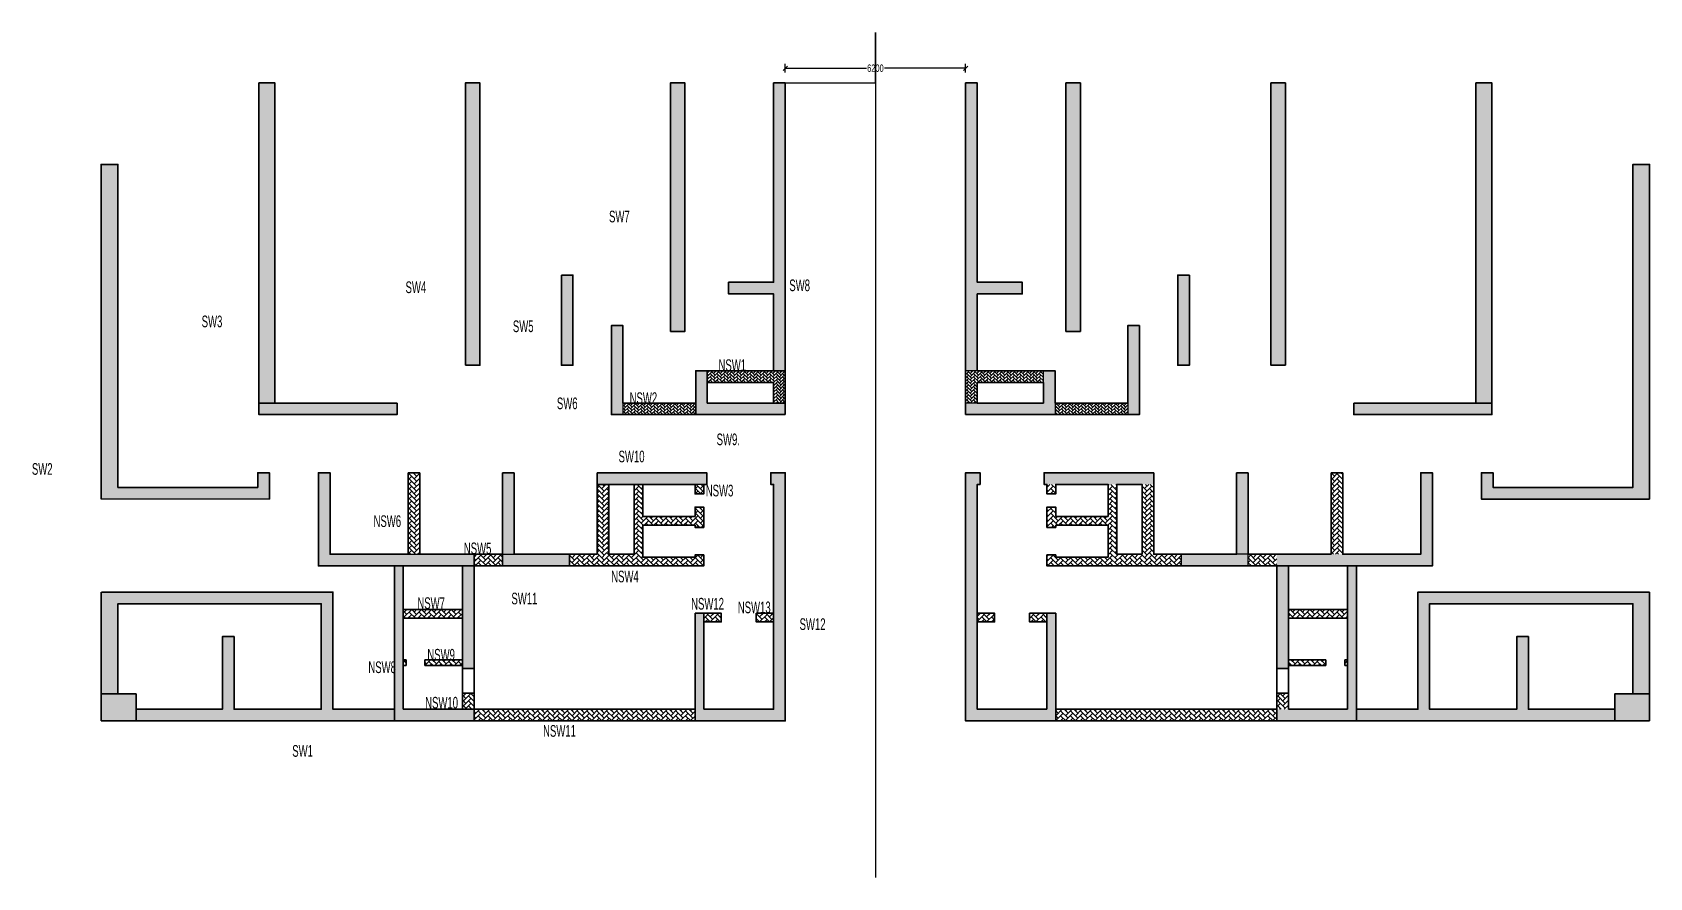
# Model space of a CAD drawing. Header units: millimetres. Extents: x 1 to 325294, y -2 to 66329.
# Drawn here: x 269677 to 325294, y -2 to 29054 of the extents above; entities that cross this region are included whole.
import ezdxf

# ---------------------------------------------------------------- set-up
doc = ezdxf.new("R2010")
doc.units = ezdxf.units.MM
doc.layers.add('changes', color=7, linetype='Continuous')
for name, color, linetype, lineweight in [('S-BEAM-IDEN', 2, 'Continuous', 9), ('S-COL HATCH', 9, 'Continuous', 0), ('S-COLS', 5, 'Continuous', 35)]:
    doc.layers.add(name, color=color, linetype=linetype, lineweight=lineweight)
doc.styles.add('SOBHA', font='swisscl.ttf')
doc.styles.add('Swis721 LtCn BT', font='swisscl.ttf', dxfattribs={"width": 0.9, "height": 233.355162})
doc.dimstyles.new('S-100', dxfattribs={"dimscale": 100, "dimtxt": 2.5, "dimasz": 1.5, "dimexe": 1.5, "dimexo": 1.5, "dimgap": 0.1, "dimtad": 0, "dimdec": 0, "dimrnd": 0.0005, "dimzin": 0, "dimdsep": 46, "dimtxsty": 'SOBHA', "dimblk": 'OBLIQUE', "dimcen": 0.09, "dimclrd": 8, "dimclre": 8, "dimclrt": 6, "dimadec": 0, "dimazin": 0, "dimtfac": 1, "dimtdec": 0, "dimtofl": 0, "dimtmove": 0, "dimatfit": 3, "dimfxl": 1.5, "dimfxlon": 1, "dimtolj": 1, "dimtzin": 0, "dimlwd": -1, "dimlwe": -1, "dimarcsym": 0})
pattern_1 = [(45, (-31694059.67, 21026805.64), (0, 113.13708499), [240, -80]), (135, (-31694003.1, 21026862.21), (9e-15, 113.13708499), [240, -80])]
pattern_2 = [(45, (-31522403.34, 20740197.98), (0, 169.7056275), [360, -120]), (135, (-31522318.49, 20740282.83), (1e-14, 169.7056275), [360, -120])]
pattern_3 = [(45, (-31522403.34, 20688268.98), (0, 169.7056275), [360, -120]), (135, (-31522318.49, 20688353.83), (1e-14, 169.7056275), [360, -120])]
pattern_4 = [(45, (-31522403.34, 20740197.98), (0, 113.13708499), [240, -80]), (135, (-31522346.77, 20740254.55), (9e-15, 113.13708499), [240, -80])]

msp = doc.modelspace()

# ---------------------------------------------------------------- texts
at = {"layer": 'S-BEAM-IDEN', "color": 240, "true_color": 0xed1f24, "style": 'Swis721 LtCn BT', "width": 0.8}
for s, p in [('SW7', (289508.7, 22523.1)), ('SW4', (282511, 20092.2)), ('SW8', (295708.7, 20158.4)), ('SW3', (275500.3, 18917.2)), ('SW5', (286202, 18750.7)), ('NSW1', (293273.4, 17414.4)), ('NSW2', (290216, 16280.1)), ('SW6', (287715.7, 16101.6)), ('SW9.', (293209, 14863.8)), ('SW10', (289836.8, 14274.8)), ('SW2', (269662.6, 13846.3)), ('NSW3', (292835.4, 13103.8)), ('NSW6', (281411.1, 12052.2)), ('NSW5', (284515.3, 11115.8)), ('NSW4', (289583.1, 10150.2)), ('NSW7', (282918.4, 9233.5)), ('SW11', (286151.6, 9392.4)), ('NSW12', (292331.5, 9212.8)), ('NSW13', (293936.8, 9087.7)), ('SW12', (296061.3, 8512)), ('NSW9', (283261.2, 7459.6)), ('NSW8', (281232.5, 7030.8)), ('NSW10', (283185.8, 5810.3)), ('NSW11', (287239.9, 4841.7)), ('SW1', (278615.7, 4153.4))]:
    msp.add_text(s, height=400, rotation=360, dxfattribs=at).set_placement(p)

# ---------------------------------------------------------------- blocks, each defined once
blk = doc.blocks.new('_OBLIQUE')
at = {"color": 0, "linetype": 'ByBlock'}
blk.add_line((-0.5, -0.5), (0.5, 0.5), dxfattribs=at)
blk = doc.blocks.new('*D21')
at = {"layer": 'changes', "color": 8, "transparency": 16777216}
for p, q in [((295569, 27672), (295569, 27972)), ((295569, 27822), (298361, 27822)), ((301769, 27822), (298976, 27822)), ((301769, 27672), (301769, 27972))]:
    blk.add_line(p, q, dxfattribs=at)
at = {"layer": 'changes', "color": 8, "transparency": 16777216, "xscale": 150, "yscale": 150, "zscale": 150, "rotation": 180}
blk.add_blockref('_OBLIQUE', (295569, 27822), dxfattribs=at)
at = {"layer": 'changes', "color": 8, "transparency": 16777216, "xscale": 150, "yscale": 150, "zscale": 150}
blk.add_blockref('_OBLIQUE', (301769, 27822), dxfattribs=at)
at = {"layer": 'changes', "color": 6, "transparency": 16777216, "insert": (298669, 27822), "char_height": 250, "attachment_point": 5, "style": 'SOBHA'}
blk.add_mtext('\\A1;6200', dxfattribs=at)

# ---------------------------------------------------------------- dimensions: what is measured, and where the dimension line sits
at = {"layer": 'changes', "color": 240, "true_color": 0xed1f24}
dim = msp.add_linear_dim(base=(301768.5, 27822), p1=(295568.5, 27313.4), p2=(301768.5, 27313.4), dimstyle='S-100', dxfattribs=at)
dim.commit()
dim.dimension.update_dxf_attribs({"geometry": '*D21', "text_midpoint": (298668.5, 27822)})

# ---------------------------------------------------------------- hatches: boundary and pattern name
at = {"layer": 'S-COL HATCH', "true_color": 0xed1f24, "transparency": 33554687}
h = msp.add_hatch(color=240, dxfattribs=at)
h.dxf.hatch_style = 1
h.paths.add_polyline_path([(277468.5, 16313.4), (277468.5, 15913.4), (282218.5, 15913.4), (282218.5, 16313.4)])
h.paths.add_polyline_path([(277468.5, 16313.4), (278018.5, 16313.4), (278018.5, 27313.4), (277468.5, 27313.4)])
h = msp.add_hatch(color=240, dxfattribs=at)
h.dxf.hatch_style = 1
h.paths.add_polyline_path([(284568.5, 17613.4), (285068.5, 17613.4), (285068.5, 27313.4), (284568.5, 27313.4)])
h = msp.add_hatch(color=240, dxfattribs=at)
h.dxf.hatch_style = 1
h.paths.add_polyline_path([(291618.5, 18773.4), (292118.5, 18773.4), (292118.5, 27313.4), (291618.5, 27313.4)])
h = msp.add_hatch(color=240, dxfattribs=at)
h.dxf.hatch_style = 1
h.paths.add_polyline_path([(295568.5, 27313.4), (295168.5, 27313.4), (295168.5, 20463.4), (293618.5, 20463.4), (293618.5, 20063.4), (295168.5, 20063.4), (295168.5, 17423.4), (295568.5, 17423.4)])
h = msp.add_hatch(color=240, dxfattribs=at)
h.dxf.hatch_style = 1
h.paths.add_polyline_path([(301768.5, 17423.4), (302168.5, 17423.4), (302168.5, 20063.4), (303718.5, 20063.4), (303718.5, 20463.4), (302168.5, 20463.4), (302168.5, 27313.4), (301768.5, 27313.4)])
h = msp.add_hatch(color=240, dxfattribs=at)
h.dxf.hatch_style = 1
h.paths.add_polyline_path([(305718.5, 18773.4), (305218.5, 18773.4), (305218.5, 27313.4), (305718.5, 27313.4)])
h = msp.add_hatch(color=240, dxfattribs=at)
h.dxf.hatch_style = 1
h.paths.add_polyline_path([(312768.5, 17613.4), (312268.5, 17613.4), (312268.5, 27313.4), (312768.5, 27313.4)])
h = msp.add_hatch(color=240, dxfattribs=at)
h.dxf.hatch_style = 1
h.paths.add_polyline_path([(315118.5, 16313.4), (315118.5, 15913.4), (319868.5, 15913.4), (319868.5, 16313.4)])
h.paths.add_polyline_path([(319868.5, 27313.4), (319318.5, 27313.4), (319318.5, 16313.4), (319868.5, 16313.4)])
h = msp.add_hatch(color=240, dxfattribs=at)
h.dxf.hatch_style = 1
h.paths.add_polyline_path([(277828.6, 13013.4), (277828.6, 13913.4), (277428.5, 13913.4), (277428.5, 13413.4), (272618.5, 13413.4), (272618.5, 24513.4), (272043.6, 24516.8), (272043.5, 13013.4)])
h = msp.add_hatch(color=240, dxfattribs=at)
h.dxf.hatch_style = 1
h.paths.add_polyline_path([(325293.5, 13013.4), (325293.5, 24513.4), (324718.5, 24513.4), (324718.5, 13413.4), (319908.5, 13413.4), (319908.5, 13913.4), (319508.5, 13913.4), (319508.5, 13013.4)])
h = msp.add_hatch(color=240, dxfattribs=at)
h.dxf.hatch_style = 1
h.paths.add_polyline_path([(287868.5, 17613.4), (288268.5, 17613.4), (288268.5, 20713.4), (287868.5, 20713.4)])
h = msp.add_hatch(color=240, dxfattribs=at)
h.dxf.hatch_style = 1
h.paths.add_polyline_path([(309468.5, 20713.4), (309068.5, 20713.4), (309068.5, 17613.4), (309468.5, 17613.4)])
h = msp.add_hatch(color=240, dxfattribs=at)
h.dxf.hatch_style = 1
h.paths.add_polyline_path([(289988.5, 18973.4), (289588.5, 18973.4), (289588.5, 15913.4), (289988.5, 15913.4), (289988.5, 16313.4)])
h = msp.add_hatch(color=240, dxfattribs=at)
h.dxf.hatch_style = 1
h.paths.add_polyline_path([(307348.5, 16313.4), (307348.5, 15913.4), (307748.5, 15913.4), (307748.5, 18973.4), (307348.5, 18973.4)])
h = msp.add_hatch(color=240, dxfattribs=at)
h.dxf.hatch_style = 1
h.paths.add_polyline_path([(295568.5, 15913.4), (295568.5, 16313.4), (295168.5, 16313.4), (292888.5, 16313.4), (292888.5, 17023.4), (292888.5, 17423.4), (292488.5, 17423.4), (292488.5, 16313.4), (292488.5, 15913.4)])
at = {"layer": 'S-COL HATCH', "true_color": 0xed1f24}
h = msp.add_hatch(dxfattribs=at)
h.set_pattern_fill('AR-HBONE', color=240, scale=20)
h.set_pattern_definition(pattern_4)
h.paths.add_polyline_path([(295168.5, 17023.4), (295168.5, 16330.7), (295168.5, 16330.7), (295168.5, 16313.4), (295568.5, 16313.4), (295568.5, 17423.4), (292888.5, 17423.4), (292888.5, 17123.4), (292888.5, 17023.4)])
at = {"layer": 'S-COL HATCH', "true_color": 0xed1f24, "transparency": 33554687}
h = msp.add_hatch(color=240, dxfattribs=at)
h.dxf.hatch_style = 1
h.paths.add_polyline_path([(304848.5, 15913.4), (304848.5, 16313.4), (304848.5, 17423.4), (304448.5, 17423.4), (304448.5, 17023.4), (304448.5, 16313.4), (302168.5, 16313.4), (301768.5, 16313.4), (301768.5, 15913.4)])
at = {"layer": 'S-COL HATCH', "true_color": 0xed1f24}
h = msp.add_hatch(dxfattribs=at)
h.set_pattern_fill('AR-HBONE', color=240, scale=20)
h.set_pattern_definition(pattern_4)
h.paths.add_polyline_path([(302168.5, 17023.4), (302168.5, 16330.7), (302168.5, 16330.7), (302168.5, 16313.4), (301768.5, 16313.4), (301768.5, 17423.4), (304448.5, 17423.4), (304448.5, 17123.4), (304448.5, 17023.4)])
h = msp.add_hatch(dxfattribs=at)
h.set_pattern_fill('AR-HBONE', color=240, scale=20)
h.set_pattern_definition(pattern_1)
h.paths.add_polyline_path([(292488.5, 15913.4), (292488.5, 16313.4), (289988.5, 16313.4), (289988.5, 15913.4)])
h = msp.add_hatch(dxfattribs=at)
h.set_pattern_fill('AR-HBONE', color=240, scale=20)
h.set_pattern_definition(pattern_1)
h.paths.add_polyline_path([(307348.5, 15913.4), (307348.5, 16313.4), (304848.5, 16313.4), (304848.5, 15913.4)])
at = {"layer": 'S-COL HATCH', "true_color": 0xed1f24, "transparency": 33554687}
h = msp.add_hatch(color=240, dxfattribs=at)
h.dxf.hatch_style = 1
h.paths.add_polyline_path([(284868.5, 10713.4), (284868.5, 11113.4), (279914.2, 11113.4), (279914.2, 13913.4), (279514.2, 13913.4), (279514.2, 10713.4)])
at = {"layer": 'S-COL HATCH', "true_color": 0xed1f24}
h = msp.add_hatch(dxfattribs=at)
h.set_pattern_fill('AR-HBONE', color=240, scale=30)
h.set_pattern_definition(pattern_2)
h.paths.add_polyline_path([(282598.5, 11113.4), (282998.5, 11113.4), (282998.5, 13913.4), (282598.5, 13913.4)])
at = {"layer": 'S-COL HATCH', "true_color": 0xed1f24, "transparency": 33554687}
h = msp.add_hatch(color=240, dxfattribs=at)
h.dxf.hatch_style = 1
h.paths.add_polyline_path([(285848.5, 13913.4), (286248.5, 13913.4), (286248.5, 11113.4), (285848.5, 11113.4)])
h = msp.add_hatch(color=240, dxfattribs=at)
h.dxf.hatch_style = 1
h.paths.add_polyline_path([(289098.5, 13913.4), (292868.5, 13913.4), (292868.5, 13513.4), (289098.5, 13513.4)])
h = msp.add_hatch(color=240, dxfattribs=at)
h.dxf.hatch_style = 1
h.paths.add_polyline_path([(292768.5, 9088.2), (292468.5, 9088.2), (292468.5, 5788.2), (292468.5, 5388.2), (295168.5, 5388.2), (295568.5, 5388.2), (295568.5, 5788.2), (295568.5, 5788.2), (295568.5, 13913.4), (295068.5, 13913.4), (295068.5, 13513.4), (295168.5, 13513.4), (295168.5, 5788.2), (295168.5, 5788.2), (292768.5, 5788.2), (292768.5, 5788.2)])
h = msp.add_hatch(color=240, dxfattribs=at)
h.dxf.hatch_style = 1
h.paths.add_polyline_path([(304568.5, 9088.2), (304868.5, 9088.2), (304868.5, 5788.2), (304868.5, 5388.2), (302168.5, 5388.2), (301768.5, 5388.2), (301768.5, 5788.2), (301768.5, 5788.2), (301768.5, 13913.4), (302268.5, 13913.4), (302268.5, 13513.4), (302168.5, 13513.4), (302168.5, 5788.2), (302168.5, 5788.2), (304568.5, 5788.2), (304568.5, 5788.2)])
h = msp.add_hatch(color=240, dxfattribs=at)
h.dxf.hatch_style = 1
h.paths.add_polyline_path([(308238.5, 13913.4), (304468.5, 13913.4), (304468.5, 13513.4), (308238.5, 13513.4)])
h = msp.add_hatch(color=240, dxfattribs=at)
h.dxf.hatch_style = 1
h.paths.add_polyline_path([(311488.5, 13913.4), (311088.5, 13913.4), (311088.5, 11113.4), (311488.5, 11113.4)])
h = msp.add_hatch(color=240, dxfattribs=at)
h.dxf.hatch_style = 1
h.paths.add_polyline_path([(312468.5, 10713.4), (312468.5, 11113.4), (317422.9, 11113.4), (317422.9, 13913.4), (317822.9, 13913.4), (317822.9, 10713.4)])
at = {"layer": 'S-COL HATCH', "true_color": 0xed1f24}
h = msp.add_hatch(dxfattribs=at)
h.set_pattern_fill('AR-HBONE', color=240, scale=30)
h.set_pattern_definition(pattern_2)
h.paths.add_polyline_path([(314738.5, 11113.4), (314338.5, 11113.4), (314338.5, 13913.4), (314738.5, 13913.4)])
h = msp.add_hatch(dxfattribs=at)
h.set_pattern_fill('AR-HBONE', color=240, scale=30)
h.set_pattern_definition(pattern_2)
h.paths.add_polyline_path([(290368.5, 13513.4), (290668.5, 13513.4), (290668.5, 12413.4), (292468.5, 12413.4), (292468.5, 12738.4), (292768.5, 12738.4), (292768.5, 12035.9), (292468.5, 12035.9), (292468.5, 12113.4), (290668.5, 12113.4), (290668.5, 11013.4), (292468.5, 11013.4), (292468.5, 11090.9), (292768.5, 11090.9), (292768.5, 10713.4), (288148.5, 10713.4), (288148.5, 11113.4), (290368.5, 11113.4)])
h = msp.add_hatch(dxfattribs=at)
h.set_pattern_fill('AR-HBONE', color=240, scale=30)
h.set_pattern_definition(pattern_2)
h.paths.add_polyline_path([(289098.5, 11113.4), (289498.5, 11113.4), (289498.5, 13513.4), (289098.5, 13513.4)])
h = msp.add_hatch(dxfattribs=at)
h.set_pattern_fill('AR-HBONE', color=240, scale=30)
h.set_pattern_definition(pattern_2)
h.paths.add_polyline_path([(292468.5, 13513.4), (292768.5, 13513.4), (292768.5, 13188.4), (292468.5, 13188.4)])
h = msp.add_hatch(dxfattribs=at)
h.set_pattern_fill('AR-HBONE', color=240, scale=30)
h.set_pattern_definition(pattern_2)
h.paths.add_polyline_path([(306968.5, 13513.4), (306668.5, 13513.4), (306668.5, 12413.4), (304868.5, 12413.4), (304868.5, 12738.4), (304568.5, 12738.4), (304568.5, 12035.9), (304868.5, 12035.9), (304868.5, 12113.4), (306668.5, 12113.4), (306668.5, 11013.4), (304868.5, 11013.4), (304868.5, 11090.9), (304568.5, 11090.9), (304568.5, 10713.4), (309188.5, 10713.4), (309188.5, 11113.4), (306968.5, 11113.4)])
h = msp.add_hatch(dxfattribs=at)
h.set_pattern_fill('AR-HBONE', color=240, scale=30)
h.set_pattern_definition(pattern_2)
h.paths.add_polyline_path([(304868.5, 13513.4), (304568.5, 13513.4), (304568.5, 13188.4), (304868.5, 13188.4)])
h = msp.add_hatch(dxfattribs=at)
h.set_pattern_fill('AR-HBONE', color=240, scale=30)
h.set_pattern_definition(pattern_2)
h.paths.add_polyline_path([(308238.5, 11113.4), (307838.5, 11113.4), (307838.5, 13513.4), (308238.5, 13513.4)])
at = {"layer": 'S-COL HATCH', "true_color": 0xed1f24, "transparency": 33554687}
h = msp.add_hatch(color=240, dxfattribs=at)
h.dxf.hatch_style = 1
h.paths.add_polyline_path([(282428.5, 10713.4), (282128.6, 10713.4), (282128.6, 5388.2), (282428.6, 5388.2), (284868.5, 5388.2), (284868.5, 5788.2), (282428.6, 5788.2), (282428.6, 7488.2), (282428.6, 7488.2), (282428.6, 7488.2)])
h = msp.add_hatch(color=240, dxfattribs=at)
h.dxf.hatch_style = 1
h.paths.add_polyline_path([(284868.5, 10713.4), (284468.5, 10713.4), (284468.5, 10713.4), (284468.5, 9213.4), (284468.5, 9213.4), (284468.5, 8913.4), (284468.5, 7188.4), (284868.5, 7188.4)])
at = {"layer": 'S-COL HATCH', "true_color": 0xed1f24}
h = msp.add_hatch(dxfattribs=at)
h.set_pattern_fill('AR-HBONE', color=240, scale=30)
h.set_pattern_definition(pattern_2)
h.paths.add_polyline_path([(285848.5, 11113.4), (284868.5, 11113.4), (284868.5, 10713.4), (285848.5, 10713.4)])
at = {"layer": 'S-COL HATCH', "true_color": 0xed1f24, "transparency": 33554687}
h = msp.add_hatch(color=240, dxfattribs=at)
h.dxf.hatch_style = 1
h.paths.add_polyline_path([(285848.5, 11113.4), (288148.5, 11113.4), (288148.5, 10713.4), (285848.5, 10713.4)])
h = msp.add_hatch(color=240, dxfattribs=at)
h.dxf.hatch_style = 1
h.paths.add_polyline_path([(311488.5, 11113.4), (309188.5, 11113.4), (309188.5, 10713.4), (311488.5, 10713.4)])
at = {"layer": 'S-COL HATCH', "true_color": 0xed1f24}
h = msp.add_hatch(dxfattribs=at)
h.set_pattern_fill('AR-HBONE', color=240, scale=30)
h.set_pattern_definition(pattern_2)
h.paths.add_polyline_path([(311488.5, 11113.4), (312468.5, 11113.4), (312468.5, 10713.4), (311488.5, 10713.4)])
at = {"layer": 'S-COL HATCH', "true_color": 0xed1f24, "transparency": 33554687}
h = msp.add_hatch(color=240, dxfattribs=at)
h.dxf.hatch_style = 1
h.paths.add_polyline_path([(312468.5, 10713.4), (312868.5, 10713.4), (312868.5, 10713.4), (312868.5, 9213.4), (312868.5, 9213.4), (312868.5, 8913.4), (312868.5, 7188.4), (312468.5, 7188.4)])
h = msp.add_hatch(color=240, dxfattribs=at)
h.dxf.hatch_style = 1
h.paths.add_polyline_path([(314908.5, 10713.4), (315208.5, 10713.4), (315208.5, 5388.2), (314908.5, 5388.2), (312468.5, 5388.2), (312468.5, 5788.2), (314908.5, 5788.2), (314908.5, 7488.2), (314908.5, 7488.2), (314908.5, 7488.2)])
h = msp.add_hatch(color=240, dxfattribs=at)
h.dxf.hatch_style = 1
h.paths.add_polyline_path([(279614.2, 9413.4), (279614.2, 5788.2), (276614.2, 5788.2), (276614.2, 8286), (276214.2, 8286), (276214.2, 5788.2), (273243.5, 5788.2), (273243.5, 5388.2), (282128.6, 5388.2), (282128.6, 5788.2), (280014.2, 5788.2), (280014.2, 9813.4), (272043.5, 9813.4), (272043.5, 6313), (272618.5, 6313), (272618.5, 9413.4)])
h = msp.add_hatch(color=240, dxfattribs=at)
h.dxf.hatch_style = 1
h.paths.add_polyline_path([(324718.5, 9413.4), (324718.5, 6313), (325293.5, 6313), (325293.5, 9813.4), (317322.9, 9813.4), (317322.9, 5788.2), (315208.5, 5788.2), (315208.5, 5388.2), (324093.5, 5388.2), (324093.5, 5788.2), (321122.9, 5788.2), (321122.9, 8286), (320722.8, 8286), (320722.8, 5788.2), (317722.9, 5788.2), (317722.9, 9413.4)])
at = {"layer": 'S-COL HATCH', "true_color": 0xed1f24}
h = msp.add_hatch(dxfattribs=at)
h.set_pattern_fill('AR-HBONE', color=240, scale=30)
h.set_pattern_definition(pattern_2)
h.paths.add_polyline_path([(284468.5, 9213.4), (282428.6, 9213.4), (282428.6, 8913.4), (284468.5, 8913.4)])
h = msp.add_hatch(dxfattribs=at)
h.set_pattern_fill('AR-HBONE', color=240, scale=30)
h.set_pattern_definition(pattern_3)
h.paths.add_polyline_path([(293368.5, 8788.2), (293368.5, 9088.2), (292768.5, 9088.2), (292768.5, 8788.2)])
h.paths.add_polyline_path([(295168.5, 8788.2), (295168.5, 9088.2), (294568.5, 9088.2), (294568.5, 8788.2)])
h = msp.add_hatch(dxfattribs=at)
h.set_pattern_fill('AR-HBONE', color=240, scale=30)
h.set_pattern_definition(pattern_3)
h.paths.add_polyline_path([(304568.5, 8788.2), (304568.5, 9088.2), (303968.5, 9088.2), (303968.5, 8788.2)])
h.paths.add_polyline_path([(302768.5, 8788.2), (302768.5, 9088.2), (302168.5, 9088.2), (302168.5, 8788.2)])
h = msp.add_hatch(dxfattribs=at)
h.set_pattern_fill('AR-HBONE', color=240, scale=30)
h.set_pattern_definition(pattern_2)
h.paths.add_polyline_path([(312868.5, 8913.4), (314908.5, 8913.4), (314908.5, 9213.4), (312868.5, 9213.4)])
h = msp.add_hatch(dxfattribs=at)
h.set_pattern_fill('AR-HBONE', color=240, scale=30)
h.set_pattern_definition(pattern_2)
h.paths.add_polyline_path([(282528.6, 7488.2), (282428.6, 7488.2), (282428.6, 7288.2), (282528.6, 7288.2)])
h = msp.add_hatch(dxfattribs=at)
h.set_pattern_fill('AR-HBONE', color=240, scale=30)
h.set_pattern_definition(pattern_2)
h.paths.add_polyline_path([(283178.6, 7488.2), (283178.6, 7288.2), (284468.5, 7288.3), (284468.5, 7488.2)])
h = msp.add_hatch(dxfattribs=at)
h.set_pattern_fill('AR-HBONE', color=240, scale=30)
h.set_pattern_definition(pattern_2)
h.paths.add_polyline_path([(314158.5, 7488.2), (314158.5, 7288.2), (312868.5, 7288.3), (312868.5, 7488.2)])
h = msp.add_hatch(dxfattribs=at)
h.set_pattern_fill('AR-HBONE', color=240, scale=30)
h.set_pattern_definition(pattern_2)
h.paths.add_polyline_path([(314808.5, 7488.2), (314908.5, 7488.2), (314908.5, 7288.2), (314808.5, 7288.2)])
at = {"layer": 'S-COL HATCH', "true_color": 0xed1f24, "transparency": 33554687}
h = msp.add_hatch(color=240, dxfattribs=at)
h.dxf.hatch_style = 1
h.paths.add_polyline_path([(272043.5, 6313), (272043.5, 5388.2), (273243.5, 5388.2), (273243.5, 6313)])
at = {"layer": 'S-COL HATCH', "true_color": 0xed1f24}
h = msp.add_hatch(dxfattribs=at)
h.set_pattern_fill('AR-HBONE', color=240, scale=30)
h.set_pattern_definition(pattern_2)
h.paths.add_polyline_path([(284868.5, 6338.3), (284468.5, 6338.3), (284468.5, 5788.2), (284868.5, 5788.2)])
h = msp.add_hatch(dxfattribs=at)
h.set_pattern_fill('AR-HBONE', color=240, scale=30)
h.set_pattern_definition(pattern_2)
h.paths.add_polyline_path([(312468.5, 6338.3), (312868.5, 6338.3), (312868.5, 5788.2), (312468.5, 5788.2)])
at = {"layer": 'S-COL HATCH', "true_color": 0xed1f24, "transparency": 33554687}
h = msp.add_hatch(color=240, dxfattribs=at)
h.dxf.hatch_style = 1
h.paths.add_polyline_path([(325293.5, 6313), (325293.5, 5388.2), (324093.5, 5388.2), (324093.5, 6313)])
at = {"layer": 'S-COL HATCH', "true_color": 0xed1f24}
h = msp.add_hatch(dxfattribs=at)
h.set_pattern_fill('AR-HBONE', color=240, scale=30)
h.set_pattern_definition(pattern_2)
h.paths.add_polyline_path([(284868.5, 5788.2), (292468.5, 5788.2), (292468.5, 5388.2), (284868.5, 5388.2)])
h = msp.add_hatch(dxfattribs=at)
h.set_pattern_fill('AR-HBONE', color=240, scale=30)
h.set_pattern_definition(pattern_2)
h.paths.add_polyline_path([(312468.5, 5788.2), (304868.5, 5788.2), (304868.5, 5388.2), (312468.5, 5388.2)])

# ---------------------------------------------------------------- linework, layer by layer
at = {"layer": 'changes', "color": 240, "true_color": 0xed1f24}
for p, q in [((292888.5, 17023.4), (292888.5, 17423.4)), ((295168.5, 17423.4), (295568.5, 17423.4)), ((302168.5, 17423.4), (301768.5, 17423.4)), ((304448.5, 17023.4), (304448.5, 17423.4)), ((289988.5, 16313.4), (289988.5, 15913.4)), ((292488.5, 16313.4), (292488.5, 15913.4)), ((295168.5, 16313.4), (295568.5, 16313.4)), ((302168.5, 16313.4), (301768.5, 16313.4)), ((304848.5, 16313.4), (304848.5, 15913.4)), ((307348.5, 16313.4), (307348.5, 15913.4))]:
    msp.add_line(p, q, dxfattribs=at)
at = {"layer": 'changes', "color": 240, "true_color": 0xed1f24, "elevation": 0}
for points in [[(295568.5, 27313.4), (298668.5, 27313.4), (298668.5, 29054), (298668.5, -1.8)], [(282998.5, 11113.4), (282998.5, 13913.4), (282598.5, 13913.4), (282598.5, 11113.4), (282998.5, 11113.4)], [(284468.5, 9213.4), (282428.6, 9213.4), (282428.6, 8913.4), (284468.5, 8913.4), (284468.5, 9213.4)]]:
    msp.add_lwpolyline(points, dxfattribs=at)
for points in [[(277468.5, 27313.4), (278018.5, 27313.4), (278018.5, 16313.4), (282218.5, 16313.4), (282218.5, 15913.4), (277468.5, 15913.4)], [(284568.5, 27313.4), (285068.5, 27313.4), (285068.5, 17613.4), (284568.5, 17613.4)], [(291618.5, 18773.4), (291618.5, 27313.4), (292118.5, 27313.4), (292118.5, 18773.4)], [(295568.5, 17423.4), (295168.5, 17423.4), (295168.5, 20063.4), (293618.5, 20063.4), (293618.5, 20463.4), (295168.5, 20463.4), (295168.5, 27313.4), (295568.5, 27313.4)], [(272043.6, 24516.8), (272618.5, 24513.4), (272618.5, 13413.4), (277428.5, 13413.4), (277428.5, 13913.4), (277828.6, 13913.4), (277828.6, 13013.4), (272043.6, 13013.4)], [(287868.5, 20713.4), (288268.5, 20713.4), (288268.5, 17613.4), (287868.5, 17613.4)], [(289588.5, 18973.4), (289988.5, 18973.4), (289988.5, 15913.4), (289588.5, 15913.4)], [(292488.5, 17423.4), (292888.5, 17423.4), (292888.5, 16313.4), (295568.5, 16313.4), (295568.5, 15913.4), (292488.5, 15913.4)], [(292888.5, 17423.4), (295568.5, 17423.4), (295568.5, 16313.4), (295168.5, 16313.4), (295168.5, 17023.4), (292888.5, 17023.4)], [(292488.5, 16313.4), (289988.5, 16313.4), (289988.5, 15913.4), (292488.5, 15913.4)], [(272043.5, 6313.1), (272043.5, 9813.4), (280014.2, 9813.4), (280014.2, 5788.2), (282128.6, 5788.2), (282128.6, 10713.4), (279514.2, 10713.4), (279514.2, 13913.4), (279914.2, 13913.4), (279914.2, 11113.4), (284868.4, 11113.4), (284868.5, 7188.4), (284468.5, 7188.4), (284468.5, 10713.4), (282428.5, 10713.4), (282428.6, 5788.2), (284868.5, 5788.2), (284868.5, 5388.2), (273243.5, 5388.2), (273243.5, 5788.2), (276214.2, 5788.2), (276214.2, 8286), (276614.2, 8286), (276614.2, 5788.2), (279614.2, 5788.2), (279614.2, 9413.4), (272618.5, 9413.4), (272618.5, 6313), (273243.5, 6313), (273243.5, 5388.2), (272043.5, 5388.2)], [(285848.5, 13913.4), (286248.5, 13913.4), (286248.5, 11113.4), (288148.5, 11113.4), (288148.5, 10713.4), (285848.5, 10713.4)], [(289098.5, 13913.4), (292868.5, 13913.4), (292868.5, 13513.4), (289098.5, 13513.4)], [(295068.5, 13513.4), (295068.5, 13913.4), (295568.5, 13913.4), (295568.5, 5388.2), (292468.5, 5388.2), (292468.5, 9088.2), (292768.5, 9088.2), (292768.5, 5788.2), (295168.5, 5788.2), (295168.5, 13513.4)], [(288148.5, 11113.4), (289098.5, 11113.4), (289098.5, 13513.4), (289498.5, 13513.4), (289498.5, 11113.4), (290368.5, 11113.4), (290368.5, 13513.4), (290668.5, 13513.4), (290668.5, 12413.4), (292468.5, 12413.4), (292468.5, 12738.4), (292768.5, 12738.4), (292768.5, 12035.9), (292468.5, 12035.9), (292468.5, 12113.4), (290668.5, 12113.4), (290668.5, 11013.4), (292468.5, 11013.4), (292468.5, 11090.9), (292768.5, 11090.9), (292768.5, 10713.4), (288148.5, 10713.4)], [(292468.5, 13513.4), (292468.5, 13188.4), (292768.5, 13188.4), (292768.5, 13513.4)], [(284868.4, 11113.4), (285848.5, 11113.4), (285848.5, 10713.4), (284868.5, 10713.4)], [(285848.5, 11113.4), (288148.5, 11113.4), (288148.5, 10713.4), (285848.5, 10713.4)], [(311488.5, 11113.4), (309188.5, 11113.4), (309188.5, 10713.4), (311488.5, 10713.4)], [(293368.5, 8788.2), (292768.5, 8788.2), (292768.5, 9088.2), (293368.5, 9088.2)], [(294568.5, 9088.2), (295168.5, 9088.2), (295168.5, 8788.2), (294568.5, 8788.2)], [(282428.6, 7488.2), (282528.6, 7488.2), (282528.6, 7288.2), (282428.6, 7288.2)], [(283178.6, 7488.2), (284468.5, 7488.2), (284468.5, 7288.3), (283178.6, 7288.3)], [(284468.5, 6338.3), (284868.5, 6338.3), (284868.5, 5788.2), (284468.5, 5788.2)], [(284868.5, 5788.2), (292468.5, 5788.2), (292468.5, 5388.2), (284868.5, 5388.2)]]:
    msp.add_lwpolyline(points, close=True, dxfattribs=at)
at = {"layer": 'S-COLS', "color": 240, "true_color": 0xed1f24}
for p, q in [((292468.5, 9088.2), (292468.5, 5788.2)), ((292768.5, 9088.2), (292768.5, 5788.2)), ((304568.5, 9088.2), (304568.5, 5788.2)), ((304868.5, 9088.2), (304868.5, 5788.2)), ((284468.5, 7188.4), (284868.5, 7188.4)), ((312868.5, 7188.4), (312468.5, 7188.4)), ((284468.5, 6338.3), (284868.5, 6338.3)), ((312868.5, 6338.3), (312468.5, 6338.3)), ((292468.5, 5788.2), (292468.5, 5388.2)), ((304868.5, 5788.2), (304868.5, 5388.2))]:
    msp.add_line(p, q, dxfattribs=at)
at = {"layer": 'S-COLS', "color": 240, "true_color": 0xed1f24, "elevation": 0}
for points in [[(277468.5, 16313.4), (277468.5, 27313.4), (278018.5, 27313.4), (278018.5, 16313.4), (277468.5, 16313.4)], [(295568.5, 15913.4), (295568.5, 27313.4), (295168.5, 27313.4), (295168.5, 20463.4), (293618.5, 20463.4), (293618.5, 20063.4), (295168.5, 20063.4), (295168.5, 17423.4), (292488.5, 17423.4), (292488.5, 16313.4), (289988.5, 16313.4), (289988.5, 18973.4), (289588.5, 18973.4), (289588.5, 15913.4), (295568.5, 15913.4)], [(301768.5, 15913.4), (301768.5, 27313.4), (302168.5, 27313.4), (302168.5, 20463.4), (303718.5, 20463.4), (303718.5, 20063.4), (302168.5, 20063.4), (302168.5, 17423.4), (304848.5, 17423.4), (304848.5, 16313.4), (307348.5, 16313.4), (307348.5, 18973.4), (307748.5, 18973.4), (307748.5, 15913.4), (301768.5, 15913.4)], [(319868.5, 16313.4), (319868.5, 27313.4), (319318.5, 27313.4), (319318.5, 16313.4), (319868.5, 16313.4)], [(289098.5, 13913.4), (292868.5, 13913.4), (292868.5, 13513.4), (292768.5, 13513.4), (292768.5, 13188.4), (292468.5, 13188.4), (292468.5, 13513.4), (291568.5, 13513.4), (290668.5, 13513.4), (290668.5, 12413.4), (292468.5, 12413.4), (292468.5, 12738.4), (292768.5, 12738.4), (292768.5, 12035.9), (292468.5, 12035.9), (292468.5, 12113.4), (290668.5, 12113.4), (290668.5, 11013.4), (291568.5, 11013.4), (292468.5, 11013.4), (292468.5, 11090.9), (292768.5, 11090.9), (292768.5, 10713.4), (290668.5, 10713.4), (290668.5, 10713.4), (279514.2, 10713.4), (279514.2, 13913.4), (279914.2, 13913.4), (279914.2, 11113.4), (282598.5, 11113.4), (282598.5, 13913.4)], [(282598.5, 13913.4), (282998.5, 13913.4)], [(282998.5, 13913.4), (282998.5, 11113.4), (285848.5, 11113.4), (285848.5, 13913.4)], [(285848.5, 13913.4), (286248.5, 13913.4)], [(286248.5, 13913.4), (286248.5, 11113.4), (289098.5, 11113.4), (289098.5, 13913.4)], [(295568.5, 5788.2), (295568.5, 13913.4), (295068.5, 13913.4), (295068.5, 13513.4), (295168.5, 13513.4), (295168.5, 5788.2), (292768.5, 5788.2)], [(301768.5, 5788.2), (301768.5, 13913.4), (302268.5, 13913.4), (302268.5, 13513.4), (302168.5, 13513.4), (302168.5, 5788.2), (304568.5, 5788.2)], [(308238.5, 13913.4), (304468.5, 13913.4), (304468.5, 13513.4), (304568.5, 13513.4), (304568.5, 13188.4), (304868.5, 13188.4), (304868.5, 13513.4), (305768.5, 13513.4), (306668.5, 13513.4), (306668.5, 12413.4), (304868.5, 12413.4), (304868.5, 12738.4), (304568.5, 12738.4), (304568.5, 12035.9), (304868.5, 12035.9), (304868.5, 12113.4), (306668.5, 12113.4), (306668.5, 11013.4), (305768.5, 11013.4), (304868.5, 11013.4), (304868.5, 11090.9), (304568.5, 11090.9), (304568.5, 10713.4), (306668.5, 10713.4), (306668.5, 10713.4), (317822.9, 10713.4), (317822.9, 13913.4), (317422.9, 13913.4), (317422.9, 11113.4), (314738.5, 11113.4), (314738.5, 13913.4)], [(311088.5, 13913.4), (311088.5, 11113.4), (308238.5, 11113.4), (308238.5, 13913.4)], [(311488.5, 13913.4), (311088.5, 13913.4)], [(314338.5, 13913.4), (314338.5, 11113.4), (311488.5, 11113.4), (311488.5, 13913.4)], [(314738.5, 13913.4), (314338.5, 13913.4)], [(282128.5, 10713.4), (282128.6, 5388.2), (282428.6, 5388.2)], [(282428.6, 5788.2), (282428.6, 10713.4)], [(284468.5, 10713.4), (284468.5, 5788.2)], [(284468.5, 5388.2), (284868.5, 5388.2), (284868.5, 10713.4)], [(312868.5, 5388.2), (312468.5, 5388.2), (312468.5, 10713.4)], [(312868.5, 10713.4), (312868.5, 5788.2)], [(315208.5, 10713.4), (315208.5, 5388.2), (314908.5, 5388.2)], [(314908.5, 5788.2), (314908.5, 10713.4)], [(272043.5, 9813.4), (272043.5, 6313), (272618.5, 6313), (272618.5, 9413.4), (279614.2, 9413.4), (279614.2, 5788.2), (276614.2, 5788.2), (276614.2, 8286), (276214.2, 8286), (276214.2, 5788.2), (273243.5, 5788.2), (273243.5, 5388.2), (282128.6, 5388.2)], [(282128.6, 5788.2), (280014.2, 5788.2), (280014.2, 9813.4), (272068.5, 9813.4)], [(315208.5, 5788.2), (317322.9, 5788.2), (317322.9, 9813.4), (325293.5, 9813.4)], [(325293.5, 9813.4), (325293.5, 6313), (324718.5, 6313), (324718.5, 9413.4), (317722.9, 9413.4), (317722.9, 5788.2), (320722.8, 5788.2), (320722.8, 8286), (321122.9, 8286), (321122.9, 5788.2), (324093.5, 5788.2), (324093.5, 5388.2), (315208.5, 5388.2)], [(292768.5, 8788.2), (293368.5, 8788.2), (293368.5, 9088.2), (292468.5, 9088.2)], [(295168.5, 8788.2), (294568.5, 8788.2), (294568.5, 9088.2), (295168.5, 9088.2)], [(302168.5, 8788.2), (302768.5, 8788.2), (302768.5, 9088.2), (302168.5, 9088.2)], [(304568.5, 8788.2), (303968.5, 8788.2), (303968.5, 9088.2), (304868.5, 9088.2)], [(282528.6, 7488.2), (282428.6, 7488.2)], [(282428.6, 7288.2), (282528.6, 7288.2)], [(282528.6, 7288.2), (282528.6, 7488.2)], [(283178.6, 7488.2), (283178.6, 7288.2)], [(284468.5, 7488.2), (283178.6, 7488.2)], [(283178.6, 7288.2), (284468.5, 7288.3)], [(312868.5, 7488.2), (314158.5, 7488.2)], [(314158.5, 7288.2), (312868.5, 7288.3)], [(314158.5, 7488.2), (314158.5, 7288.2)], [(314808.5, 7288.2), (314808.5, 7488.2)], [(314808.5, 7488.2), (314908.5, 7488.2)], [(314908.5, 7288.2), (314808.5, 7288.2)], [(284468.5, 5788.2), (282428.6, 5788.2)], [(292468.5, 5788.2), (284868.5, 5788.2), (284868.5, 5388.2), (295168.5, 5388.2)], [(295168.5, 5388.2), (295168.5, 5388.2), (295568.5, 5388.2), (295568.5, 5788.2)], [(302168.5, 5388.2), (302168.5, 5388.2), (301768.5, 5388.2), (301768.5, 5788.2)], [(304868.5, 5788.2), (312468.5, 5788.2), (312468.5, 5388.2), (302168.5, 5388.2)], [(312868.5, 5788.2), (314908.5, 5788.2)], [(282428.6, 5388.2), (284468.5, 5388.2)], [(314908.5, 5388.2), (312868.5, 5388.2)]]:
    msp.add_lwpolyline(points, dxfattribs=at)
for points in [[(284568.5, 17613.4), (285068.5, 17613.4), (285068.5, 27313.4), (284568.5, 27313.4)], [(291618.5, 18773.4), (292118.5, 18773.4), (292118.5, 27313.4), (291618.5, 27313.4)], [(305718.5, 18773.4), (305218.5, 18773.4), (305218.5, 27313.4), (305718.5, 27313.4)], [(312768.5, 17613.4), (312268.5, 17613.4), (312268.5, 27313.4), (312768.5, 27313.4)], [(272043.6, 13016.8), (277828.6, 13013.4), (277828.6, 13913.4), (277428.5, 13913.4), (277428.5, 13413.4), (272618.5, 13413.4), (272618.5, 24513.4), (272043.6, 24516.8)], [(325293.5, 13013.4), (319508.5, 13013.4), (319508.5, 13913.4), (319908.5, 13913.4), (319908.5, 13413.4), (324718.5, 13413.4), (324718.5, 24513.4), (325293.5, 24513.4)], [(287868.5, 20713.4), (288268.5, 20713.4), (288268.5, 17613.4), (287868.5, 17613.4)], [(309468.5, 20713.4), (309068.5, 20713.4), (309068.5, 17613.4), (309468.5, 17613.4)], [(295168.5, 17023.4), (292888.5, 17023.4), (292888.5, 16313.4), (295168.5, 16313.4)], [(302168.5, 17023.4), (304448.5, 17023.4), (304448.5, 16313.4), (302168.5, 16313.4)], [(282218.5, 16313.4), (277468.5, 16313.4), (277468.5, 15913.4), (282218.5, 15913.4)], [(315118.5, 16313.4), (319868.5, 16313.4), (319868.5, 15913.4), (315118.5, 15913.4)], [(289498.5, 11113.4), (290368.5, 11113.4), (290368.5, 13513.4), (289498.5, 13513.4)], [(307838.5, 11113.4), (306968.5, 11113.4), (306968.5, 13513.4), (307838.5, 13513.4)], [(284468.5, 9213.4), (282428.6, 9213.4), (282428.6, 8913.4), (284468.5, 8913.4)], [(312868.5, 9213.4), (314908.5, 9213.4), (314908.5, 8913.4), (312868.5, 8913.4)], [(272043.5, 5388.2), (273243.5, 5388.2), (273243.5, 6313), (272043.5, 6313)], [(325293.5, 5388.2), (324093.5, 5388.2), (324093.5, 6313), (325293.5, 6313)]]:
    msp.add_lwpolyline(points, close=True, dxfattribs=at)

msp.set_redraw_order([(e.dxf.handle, doc.entitydb.next_handle()) for e in msp.query("TEXT MTEXT ATTDEF DIMENSION ARC_DIMENSION")])  # texts and dimensions are drawn at this point

doc.saveas('drawing.dxf')
